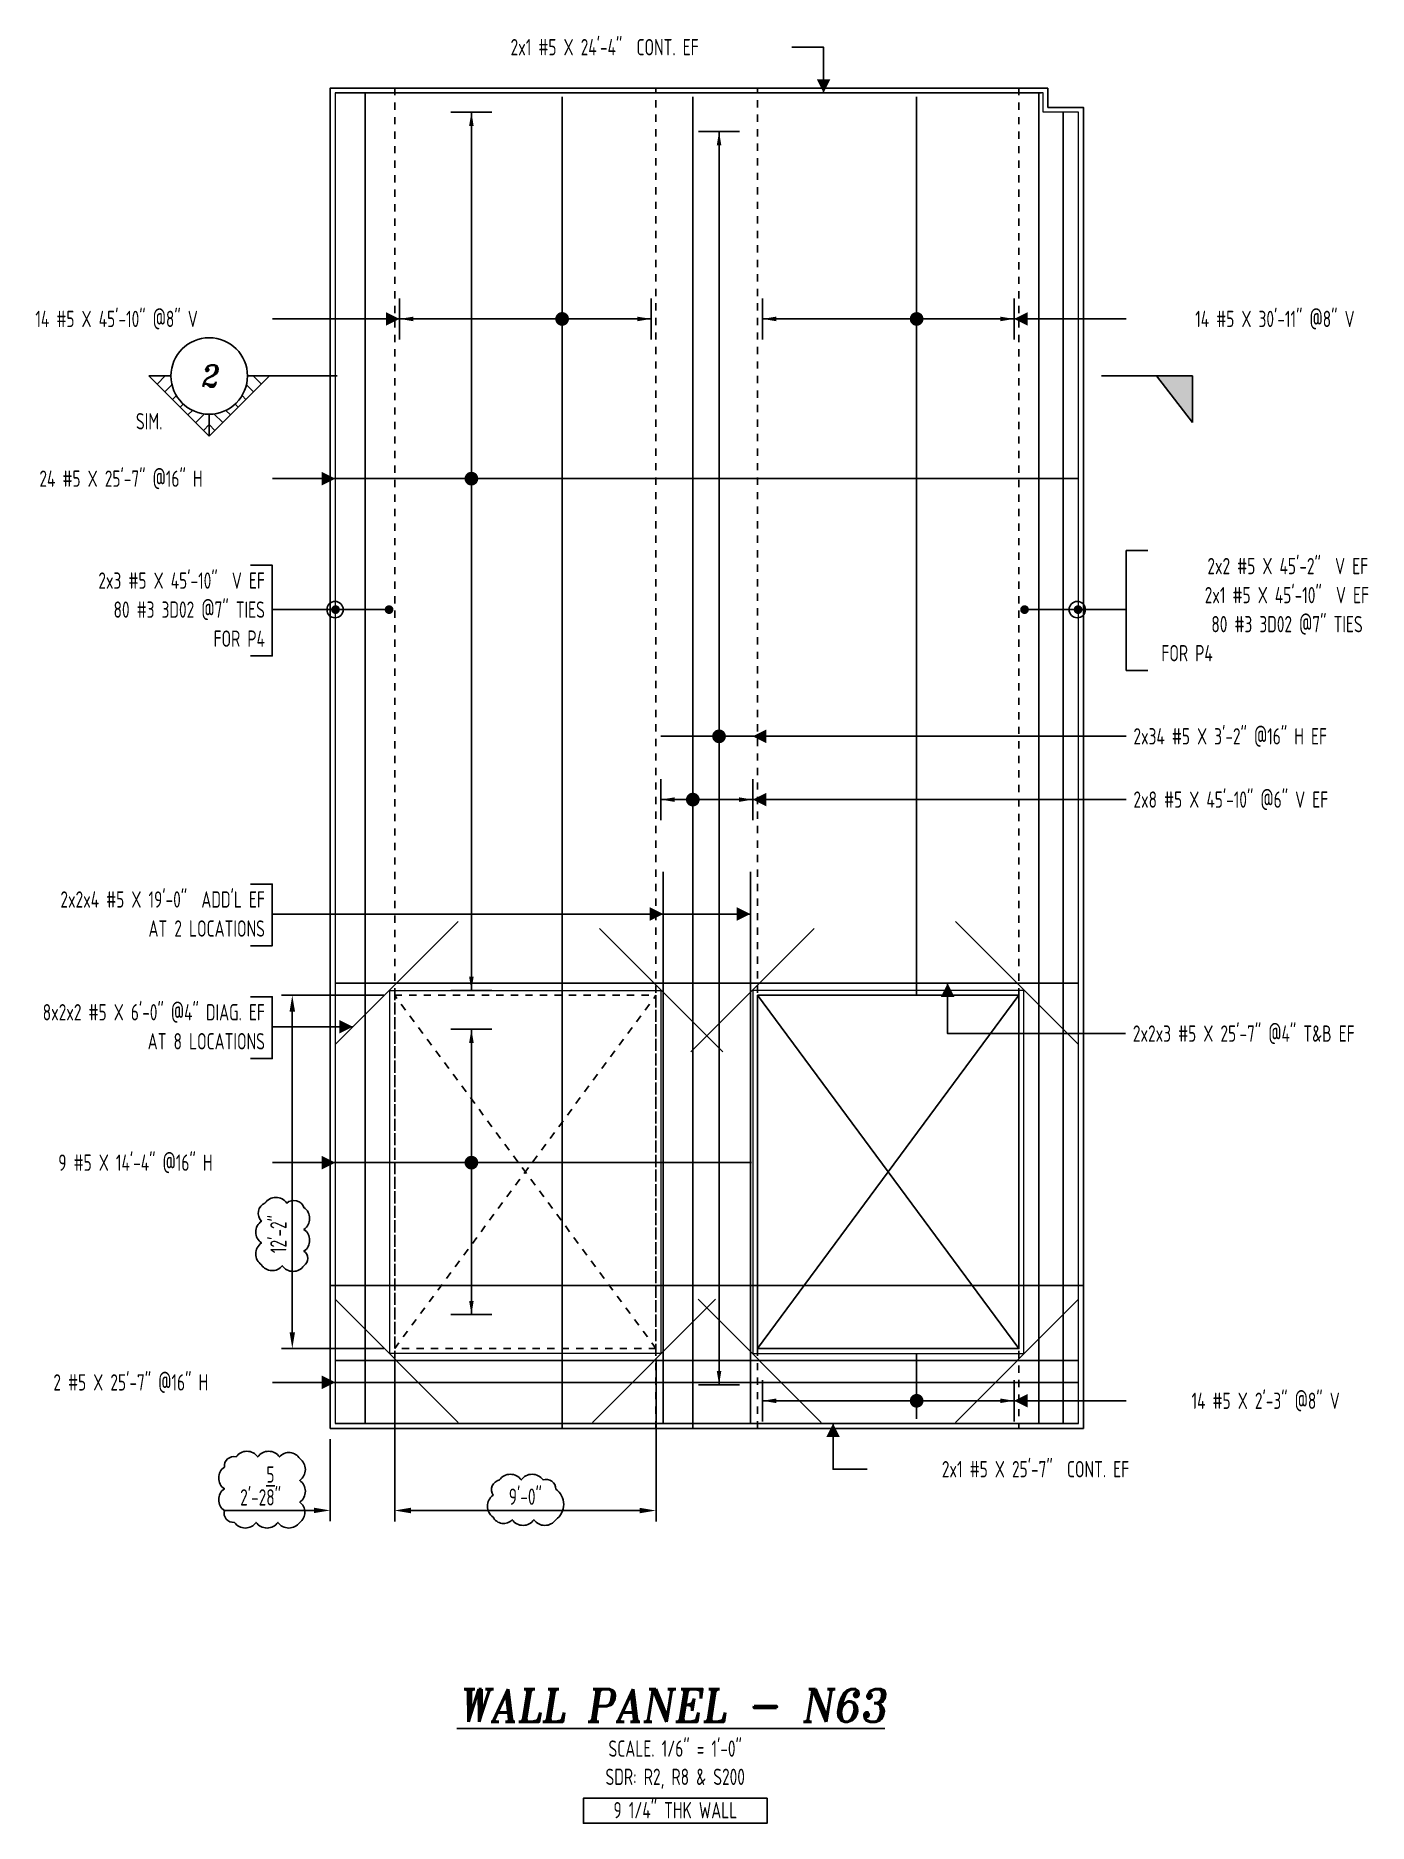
# Model space of a CAD drawing. Header units: inches. Extents: x -3675 to 33171, y -2273 to 1837.
# Drawn here: x 30997 to 31548, y 196 to 935 of the extents above; entities that cross this region are included whole.
import ezdxf
from ezdxf.enums import TextEntityAlignment as Align

# ---------------------------------------------------------------- set-up
doc = ezdxf.new("R2010")
doc.units = ezdxf.units.IN
doc.header["$MEASUREMENT"] = 0
doc.linetypes.add('HIDDEN', pattern=[6, 3, -3])
doc.layers.get('0').update_dxf_attribs({"linetype": 'CONTINUOUS'})
doc.layers.get('Defpoints').update_dxf_attribs({"linetype": 'CONTINUOUS'})
for name, color, linetype in [('0-25', 7, 'CONTINUOUS'), ('0-25TEXT', 7, 'CONTINUOUS'), ('0-35', 3, 'CONTINUOUS'), ('0-35TEXT', 3, 'CONTINUOUS'), ('0-50', 10, 'CONTINUOUS'), ('3', 3, 'CONTINUOUS'), ('BAR-LBL', 2, 'CONTINUOUS'), ('DETAIL', 83, 'CONTINUOUS'), ('Hatch', 253, 'CONTINUOUS'), ('hidden', 7, 'HIDDEN'), ('RANGELAY', 7, 'CONTINUOUS'), ('REBARS', 4, 'CONTINUOUS')]:
    doc.layers.add(name, color=color, linetype=linetype)
doc.layers.add('COVER', color=6, linetype='CONTINUOUS', lineweight=0, plot=False)
doc.styles.add('AR', font='ARCHQUIK.shx', dxfattribs={"width": 0.8})
doc.styles.add('ROMANT', font='romant')
doc.dimstyles.new('CADS_DIM_48', dxfattribs={"dimscale": 48, "dimtxt": 0.09375, "dimasz": 0.09375, "dimexe": 0.0625, "dimexo": 0.0625, "dimgap": 0.09375, "dimtad": 0, "dimtih": 1, "dimtoh": 1, "dimzin": 1, "dimdsep": 46, "dimlunit": 4, "dimtxsty": 'AR', "dimblk": 'CLOSED', "dimcen": 0.1875, "dimadec": 0, "dimazin": 0, "dimtfac": 1, "dimtofl": 0, "dimtmove": 0, "dimatfit": 1, "dimldrblk": 'DOTBLANK', "dimfxl": 1, "dimtzin": 0, "dimarcsym": 0})

msp = doc.modelspace()

# ---------------------------------------------------------------- texts
at = {"color": 7, "linetype": 'Continuous', "style": 'ROMANT', "oblique": 9, "width": 0.95}
msp.add_text('%%UWALL PANEL - N63', height=13.5, dxfattribs=at).set_placement((31259.78314, 237.99386), align=Align.CENTER)
at = {"layer": '0-35TEXT', "style": 'AR', "width": 0.8}
msp.add_text('SIM.', height=6.749831, dxfattribs=at).set_placement((31038.27747, 772.17279))
for s, height, p in [('FOR P4', 6.749831, (31091.59208, 682.30716)), ('FOR P4', 6.749831, (31483.30647, 676.30779)), ('AT 2 LOCATIONS', 6.7498312, (31091.59208, 562.50282)), ('AT 8 LOCATIONS', 6.7498312, (31091.59208, 515.89564))]:
    msp.add_text(s, height=height, dxfattribs=at).set_placement(p, align=Align.RIGHT)
for s, p in [('SCALE. 1/6" = 1\'-0"', (31261.15502, 223.54697)), ('SDR: R2, R8 & S200', (31261.15502, 211.87877)), ('9 1/4" THK WALL', (31261.23194, 198.09075))]:
    msp.add_text(s, height=6.7498312, dxfattribs=at).set_placement(p, align=Align.CENTER)
at = {"layer": 'BAR-LBL', "style": 'AR', "width": 0.8}
for s, p in [('2x1 #5 X 24\'-4"  CONT. EF', (31193.11302, 926.77854)), ('14 #5 X 45\'-10" @8" V', (30996.71226, 814.45897)), ('24 #5 X 25\'-7" @16" H', (30998.38795, 748.43942)), ('2x34 #5 X 3\'-2" @16" H EF', (31450.53487, 641.94048)), ('2x8 #5 X 45\'-10" @6" V EF', (31450.53487, 615.78861)), ('2x2x3 #5 X 25\'-7" @4" T&B EF', (31450.30711, 519.0737)), ('9 #5 X 14\'-4" @16" H', (31006.20781, 465.73398)), ('2 #5 X 25\'-7" @16" H', (31004.15975, 374.91183))]:
    msp.add_text(s, height=6.7492913, dxfattribs=at).set_placement(p)
for s, p in [('14 #5 X 30\'-11" @8" V', (31541.95286, 814.45897)), ('2x2 #5 X 45\'-2"  V EF', (31547.53848, 712.30401)), ('2x3 #5 X 45\'-10"  V EF', (31091.59208, 706.30464)), ('80 #3 3D02 @7" TIES', (31091.59208, 694.3059)), ('2x1 #5 X 45\'-10"  V EF', (31547.91086, 700.30527)), ('80 #3 3D02 @7" TIES', (31545.30423, 688.30653)), ('2x2x4 #5 X 19\'-0"  ADD\'L EF', (31091.59208, 574.50156)), ('8x2x2 #5 X 6\'-0" @4" DIAG. EF', (31091.59208, 527.89438)), ('14 #5 X 2\'-3" @8" V', (31535.80868, 367.29994)), ('2x1 #5 X 25\'-7"  CONT. EF', (31448.76896, 339.03371))]:
    msp.add_text(s, height=6.7492913, dxfattribs=at).set_placement(p, align=Align.RIGHT)

# ---------------------------------------------------------------- blocks, each defined once
blk = doc.blocks.new('leadrblk')
blk.add_lwpolyline([(0, 0, 0, 1, 0), (1, 0, 1, 1, 0)], format="xyseb")
blk = doc.blocks.new('_DotBlank')
at = {"layer": '0-35', "color": 0, "lineweight": -2}
blk.add_line((-0.5, 0), (-1, 0), dxfattribs=at)
blk.add_circle((0, 0), 0.5, dxfattribs=at)
blk = doc.blocks.new('SECTARO')
at = {"linetype": 'Continuous'}
blk.add_line((33.32, 16.99), (20.13, 0), dxfattribs=at)
for p, q in [((33.32, 16.99), (33.32, 0)), ((33.32, 0), (0, 0))]:
    blk.add_line(p, q)
for points in [[(33.32, 0), (33.32, 16.99), (33.32, 0), (20.13, 0)], [(33.32, 16.99), (20.13, 0), (33.32, 0), (33.32, 16.99)]]:
    blk.add_solid(points, dxfattribs=at)
blk = doc.blocks.new('*X3')
at = {"color": 0, "linetype": 'Continuous'}
for p, q in [((-1.108, 0.278), (-1.075, 0.312)), ((-1.081, 0.217), (-1.031, 0.267)), ((-1.013, 0.197), (-0.986, 0.223)), ((-0.96, 0.161), (-0.942, 0.179)), ((-0.92, 0.112), (-0.898, 0.135)), ((-0.895, 0.05), (-0.854, 0.091)), ((-0.856, 0), (-0.81, 0.046)), ((-0.768, 0), (-0.765, 0.002))]:
    blk.add_line(p, q, dxfattribs=at)
blk = doc.blocks.new('*X2')
at = {"color": 0, "linetype": 'Continuous'}
for p, q in [((-1.108, 0.278), (-1.075, 0.312)), ((-0.96, 0.161), (-0.942, 0.179)), ((-0.856, 0), (-0.81, 0.046))]:
    blk.add_line(p, q, dxfattribs=at)
blk = doc.blocks.new('SECTNU')
at = {"linetype": 'Continuous'}
blk.add_line((-24.74, 0), (-32.81, 0), dxfattribs=at)
blk.add_line((0, 0), (-24.74, 0))
at = {"layer": '3'}
for p, q in [((-68.89, 0), (-46.81, 22.07)), ((-60.81, 0), (-68.89, 0))]:
    blk.add_line(p, q, dxfattribs=at)
at = {"layer": '3', "linetype": 'Continuous'}
blk.add_line((-46.81, 14), (-46.81, 22.07), dxfattribs=at)
at = {"layer": '3'}
for points in [[(-46.81, 22.07), (-24.74, 0), (-32.81, 0, 1)], [(-32.81, 0, 0.414214), (-46.81, 14)]]:
    blk.add_lwpolyline(points, format="xyb", dxfattribs=at)
for start, end in [(90, 180), (180, 0)]:
    blk.add_arc((-46.81, 0), 14, start, end, dxfattribs=at)
at = {"linetype": 'Continuous', "xscale": -64, "yscale": 64, "zscale": 64, "rotation": 359.9999999999999}
blk.add_blockref('*X3', (-117.73, 0), dxfattribs=at)
at = {"linetype": 'Continuous', "xscale": 64, "yscale": 64, "zscale": 64}
for name in ['*X3', '*X2']:
    blk.add_blockref(name, (24.1, 0), dxfattribs=at)
at = {"linetype": 'Continuous', "style": 'ROMANT', "oblique": 9, "width": 0.9}
blk.add_attdef('NO', text='', height=8, dxfattribs=at).set_placement((-46.81, 0), align=Align.MIDDLE)
blk = doc.blocks.new('*D1757')
at = {"layer": 'Defpoints', "color": 0, "transparency": 16777216}
for p in [(31145.22, 392.28), (31253.22, 392.28), (31145.22, 325.31)]:
    blk.add_point(p, dxfattribs=at)
at = {"layer": 'DETAIL', "color": 0, "lineweight": -2, "transparency": 16777216}
for p, q in [((31145.22, 387.78), (31145.22, 320.81)), ((31253.22, 387.78), (31253.22, 320.81)), ((31246.47, 325.31), (31151.97, 325.31))]:
    blk.add_line(p, q, dxfattribs=at)
at = {"layer": 'DETAIL', "color": 0, "transparency": 16777216}
for points in [[(31151.97, 326.44), (31151.97, 324.19), (31145.22, 325.31)], [(31246.47, 326.44), (31246.47, 324.19), (31253.22, 325.31)]]:
    blk.add_solid(points, dxfattribs=at)
at = {"layer": 'DETAIL', "color": 0, "transparency": 16777216, "insert": (31199.22, 331.05), "char_height": 6.75, "attachment_point": 5, "style": 'AR'}
blk.add_mtext('9\'-0"', dxfattribs=at)
blk = doc.blocks.new('*D1758')
at = {"layer": 'Defpoints', "color": 0, "transparency": 16777216}
for p in [(31118.59, 359.28), (31145.22, 359.28), (31118.59, 325.36)]:
    blk.add_point(p, dxfattribs=at)
at = {"layer": 'DETAIL', "color": 0, "lineweight": -2, "transparency": 16777216}
for p, q in [((31118.59, 354.78), (31118.59, 320.86)), ((31145.22, 354.78), (31145.22, 320.86)), ((31111.84, 325.36), (31074.52, 325.36)), ((31151.97, 325.36), (31158.72, 325.36))]:
    blk.add_line(p, q, dxfattribs=at)
at = {"layer": 'DETAIL', "color": 0, "transparency": 16777216}
for points in [[(31111.84, 326.49), (31111.84, 324.24), (31118.59, 325.36)], [(31151.97, 326.49), (31151.97, 324.24), (31145.22, 325.36)]]:
    blk.add_solid(points, dxfattribs=at)
at = {"layer": 'DETAIL', "color": 0, "transparency": 16777216, "insert": (31089.81, 335.49), "char_height": 6.75, "attachment_point": 5, "style": 'AR'}
blk.add_mtext('2\'-2{\\H1.000000x;\\S5/8;}"', dxfattribs=at)
blk = doc.blocks.new('*D1759')
at = {"layer": 'Defpoints', "color": 0, "transparency": 16777216}
for p in [(31145.22, 538.28), (31102.9, 392.28), (31145.22, 392.28)]:
    blk.add_point(p, dxfattribs=at)
at = {"layer": 'DETAIL', "color": 0, "lineweight": -2, "transparency": 16777216}
for p, q in [((31140.72, 538.28), (31098.4, 538.28)), ((31102.9, 531.53), (31102.9, 399.03)), ((31140.72, 392.28), (31098.4, 392.28))]:
    blk.add_line(p, q, dxfattribs=at)
at = {"layer": 'DETAIL', "color": 0, "transparency": 16777216}
for points in [[(31101.78, 531.53), (31104.03, 531.53), (31102.9, 538.28)], [(31101.78, 399.03), (31104.03, 399.03), (31102.9, 392.28)]]:
    blk.add_solid(points, dxfattribs=at)
at = {"layer": 'DETAIL', "color": 0, "transparency": 16777216, "insert": (31097.16, 439.59), "char_height": 6.75, "attachment_point": 5, "rotation": 90, "style": 'AR'}
blk.add_mtext('12\'-2"', dxfattribs=at)
blk = doc.blocks.new('*U2463', base_point=(31214.73, 909.59))
at = {"layer": 'REBARS', "color": 0}
blk.add_lwpolyline([(31214.41, 909.59), (31214.41, 359.59)], dxfattribs=at)
blk = doc.blocks.new('rendmark')
at = {"color": 4}
blk.add_line((0, -3), (0, 3), dxfattribs=at)
blk = doc.blocks.new('rarrow')
at = {"color": 7}
blk.add_solid([(2, -0.33), (2, 0.33), (0, 0)], dxfattribs=at)
blk = doc.blocks.new('*U1990', base_point=(31147.22, 817.83))
at = {"layer": 'RANGELAY'}
blk.add_line((31147.22, 817.83), (31251.22, 817.83), dxfattribs=at)
at = {"layer": 'RANGELAY', "xscale": 2.834645669291339, "yscale": 2.834645669291339}
for name in ['rendmark', 'rarrow']:
    blk.add_blockref(name, (31147.22, 817.83), dxfattribs=at)
at = {"layer": 'RANGELAY', "xscale": 2.834645669291339, "yscale": 2.834645669291339, "rotation": 179.999996929531}
for name in ['rendmark', 'rarrow']:
    blk.add_blockref(name, (31251.22, 817.83), dxfattribs=at)
blk = doc.blocks.new('VPM7DB6D0')
at = {"const_width": 1}
blk.add_lwpolyline([(-0.5, 0, 1), (0.5, 0, 1)], format="xyb", close=True, dxfattribs=at)
blk = doc.blocks.new('*U2874', base_point=(31292.67, 468.8))
at = {"layer": 'REBARS', "color": 0}
blk.add_lwpolyline([(31292.67, 469.11), (31120.67, 469.11)], dxfattribs=at)
blk = doc.blocks.new('*U1989', base_point=(31176.93, 524.28))
at = {"layer": 'RANGELAY'}
blk.add_line((31176.93, 524.28), (31176.93, 406.28), dxfattribs=at)
at = {"layer": 'RANGELAY', "xscale": 2.834645669291339, "yscale": 2.834645669291339}
for name, p, rotation in [('rendmark', (31176.93, 524.28), 269.9999999999999), ('rarrow', (31176.93, 524.28), 269.9999999999999), ('rarrow', (31176.93, 406.28), 89.999996929531), ('rendmark', (31176.93, 406.28), 89.999996929531)]:
    blk.add_blockref(name, p, dxfattribs=dict(at, rotation=rotation))
blk = doc.blocks.new('VPM7DB7D0')
at = {"const_width": 1}
blk.add_lwpolyline([(-0.5, 0, 1), (0.5, 0, 1)], format="xyb", close=True, dxfattribs=at)
blk = doc.blocks.new('*U2562', base_point=(31427.84, 377.97))
at = {"layer": 'REBARS', "color": 0}
blk.add_lwpolyline([(31427.84, 378.29), (31120.84, 378.29)], dxfattribs=at)
blk = doc.blocks.new('*U2561', base_point=(31427.84, 751.5))
at = {"layer": 'REBARS', "color": 0}
blk.add_lwpolyline([(31427.84, 751.81), (31120.84, 751.81)], dxfattribs=at)
blk = doc.blocks.new('*U1988', base_point=(31176.93, 903.28))
at = {"layer": 'RANGELAY'}
blk.add_line((31176.93, 903.28), (31176.93, 540.28), dxfattribs=at)
at = {"layer": 'RANGELAY', "xscale": 2.834645669291339, "yscale": 2.834645669291339}
for name, p, rotation in [('rendmark', (31176.93, 903.28), 269.9999999999999), ('rarrow', (31176.93, 903.28), 269.9999999999999), ('rendmark', (31176.93, 540.28), 89.999996929531), ('rarrow', (31176.93, 540.28), 89.999996929531)]:
    blk.add_blockref(name, p, dxfattribs=dict(at, rotation=rotation))
blk = doc.blocks.new('VPM7DB970')
at = {"const_width": 1}
blk.add_lwpolyline([(-0.5, 0, 1), (0.5, 0, 1)], format="xyb", close=True, dxfattribs=at)
blk = doc.blocks.new('*U1987', base_point=(31279.27, 895.28))
at = {"layer": 'RANGELAY'}
blk.add_line((31279.27, 895.28), (31279.27, 377.28), dxfattribs=at)
at = {"layer": 'RANGELAY', "xscale": 2.834645669291339, "yscale": 2.834645669291339}
for name, p, rotation in [('rendmark', (31279.27, 895.28), 269.9999999999999), ('rarrow', (31279.27, 895.28), 269.9999999999999), ('rendmark', (31279.27, 377.28), 89.999996929531), ('rarrow', (31279.27, 377.28), 89.999996929531)]:
    blk.add_blockref(name, p, dxfattribs=dict(at, rotation=rotation))
blk = doc.blocks.new('VPM7DB9F0')
at = {"const_width": 1}
blk.add_lwpolyline([(-0.5, 0, 1), (0.5, 0, 1)], format="xyb", close=True, dxfattribs=at)
blk = doc.blocks.new('*U2814', base_point=(31293.22, 645))
at = {"layer": 'REBARS', "color": 0}
blk.add_lwpolyline([(31293.22, 645.32), (31255.22, 645.32)], dxfattribs=at)
blk = doc.blocks.new('*U2462', base_point=(31268.74, 909.59))
at = {"layer": 'REBARS', "color": 0}
blk.add_lwpolyline([(31268.43, 909.59), (31268.43, 359.59)], dxfattribs=at)
blk = doc.blocks.new('*U1986', base_point=(31255.22, 619.16))
at = {"layer": 'RANGELAY'}
blk.add_line((31255.22, 619.16), (31293.22, 619.16), dxfattribs=at)
at = {"layer": 'RANGELAY', "xscale": 2.834645669291339, "yscale": 2.834645669291339}
for name in ['rendmark', 'rarrow']:
    blk.add_blockref(name, (31255.22, 619.16), dxfattribs=at)
at = {"layer": 'RANGELAY', "xscale": 2.834645669291339, "yscale": 2.834645669291339, "rotation": 179.999996929531}
for name in ['rendmark', 'rarrow']:
    blk.add_blockref(name, (31293.22, 619.16), dxfattribs=at)
blk = doc.blocks.new('VPM7DBB30')
at = {"const_width": 1}
blk.add_lwpolyline([(-0.5, 0, 1), (0.5, 0, 1)], format="xyb", close=True, dxfattribs=at)
blk = doc.blocks.new('*U2099', base_point=(31361.25, 909.59))
at = {"layer": 'REBARS', "color": 0}
blk.add_lwpolyline([(31360.94, 909.59), (31360.94, 538.59)], dxfattribs=at)
blk = doc.blocks.new('*U1985', base_point=(31297.22, 817.83))
at = {"layer": 'RANGELAY'}
blk.add_line((31297.22, 817.83), (31401.22, 817.83), dxfattribs=at)
at = {"layer": 'RANGELAY', "xscale": 2.834645669291339, "yscale": 2.834645669291339}
for name in ['rendmark', 'rarrow']:
    blk.add_blockref(name, (31297.22, 817.83), dxfattribs=at)
at = {"layer": 'RANGELAY', "xscale": 2.834645669291339, "yscale": 2.834645669291339, "rotation": 179.999996929531}
for name in ['rendmark', 'rarrow']:
    blk.add_blockref(name, (31401.22, 817.83), dxfattribs=at)
blk = doc.blocks.new('VPM7DBC70')
at = {"const_width": 1}
blk.add_lwpolyline([(-0.5, 0, 1), (0.5, 0, 1)], format="xyb", close=True, dxfattribs=at)
blk = doc.blocks.new('*U2869', base_point=(31120.59, 697.68))
at = {"layer": 'REBARS', "color": 0, "const_width": 1.8}
for points in [[(31120.78, 698.58, 1), (31120.78, 696.78, 1), (31120.78, 698.58)], [(31142.9, 696.78, 1), (31142.9, 698.58, 1), (31142.9, 696.78)]]:
    blk.add_lwpolyline(points, format="xyb", dxfattribs=at)
at = {"layer": 'REBARS', "color": 0}
blk.add_lwpolyline([(31120.78, 697.68), (31142.9, 697.68)], dxfattribs=at)
blk = doc.blocks.new('*U2461', base_point=(31132.73, 361.28))
at = {"layer": 'REBARS', "color": 0}
blk.add_lwpolyline([(31133.04, 361.28), (31133.04, 911.28)], dxfattribs=at)
blk = doc.blocks.new('*U2460', base_point=(31411.12, 361.28))
at = {"layer": 'REBARS', "color": 0}
blk.add_lwpolyline([(31411.43, 361.28), (31411.43, 911.28)], dxfattribs=at)
blk = doc.blocks.new('*U2509', base_point=(31421.18, 361.28))
at = {"layer": 'REBARS', "color": 0}
blk.add_lwpolyline([(31421.49, 361.28), (31421.49, 903.28)], dxfattribs=at)
blk = doc.blocks.new('*U2868', base_point=(31405.34, 697.68))
at = {"layer": 'REBARS', "color": 0, "const_width": 1.8}
for points in [[(31405.53, 698.58, 1), (31405.53, 696.78, 1), (31405.53, 698.58)], [(31427.65, 696.78, 1), (31427.65, 698.58, 1), (31427.65, 696.78)]]:
    blk.add_lwpolyline(points, format="xyb", dxfattribs=at)
at = {"layer": 'REBARS', "color": 0}
blk.add_lwpolyline([(31405.53, 697.68), (31427.65, 697.68)], dxfattribs=at)
blk = doc.blocks.new('*U2657', base_point=(31412.59, 910.97))
at = {"layer": 'REBARS', "color": 0}
blk.add_lwpolyline([(31412.59, 911.28), (31120.59, 911.28)], dxfattribs=at)
blk = doc.blocks.new('*U2560', base_point=(31427.59, 361.59))
at = {"layer": 'REBARS', "color": 0}
blk.add_lwpolyline([(31427.59, 361.28), (31120.59, 361.28)], dxfattribs=at)
blk = doc.blocks.new('*U2201', base_point=(31281.01, 515.17))
at = {"layer": 'REBARS', "color": 0}
blk.add_lwpolyline([(31280.79, 514.95), (31229.88, 565.86)], dxfattribs=at)
blk = doc.blocks.new('*U2202', base_point=(31428.06, 412.44))
at = {"layer": 'REBARS', "color": 0}
blk.add_lwpolyline([(31427.84, 412.66), (31376.93, 361.75)], dxfattribs=at)
blk = doc.blocks.new('*U2203', base_point=(31428.06, 518.12))
at = {"layer": 'REBARS', "color": 0}
blk.add_lwpolyline([(31427.84, 517.9), (31376.93, 568.81)], dxfattribs=at)
blk = doc.blocks.new('*U2204', base_point=(31267.42, 515.17))
at = {"layer": 'REBARS', "color": 0}
blk.add_lwpolyline([(31267.64, 514.95), (31318.55, 565.86)], dxfattribs=at)
blk = doc.blocks.new('*U2205', base_point=(31120.37, 412.44))
at = {"layer": 'REBARS', "color": 0}
blk.add_lwpolyline([(31120.59, 412.66), (31171.5, 361.75)], dxfattribs=at)
blk = doc.blocks.new('*U2206', base_point=(31120.37, 518.12))
at = {"layer": 'REBARS', "color": 0}
blk.add_lwpolyline([(31120.59, 517.9), (31171.5, 568.81)], dxfattribs=at)
blk = doc.blocks.new('*U2207', base_point=(31278.06, 412.44))
at = {"layer": 'REBARS', "color": 0}
blk.add_lwpolyline([(31277.84, 412.66), (31226.93, 361.75)], dxfattribs=at)
blk = doc.blocks.new('*U2208', base_point=(31270.37, 412.44))
at = {"layer": 'REBARS', "color": 0}
blk.add_lwpolyline([(31270.59, 412.66), (31321.5, 361.75)], dxfattribs=at)
blk = doc.blocks.new('*U2831', base_point=(31361.25, 390.28))
at = {"layer": 'REBARS', "color": 0}
blk.add_lwpolyline([(31360.94, 390.28), (31360.94, 363.28)], dxfattribs=at)
blk = doc.blocks.new('*U1984', base_point=(31297.22, 370.67))
at = {"layer": 'RANGELAY'}
blk.add_line((31297.22, 370.67), (31401.22, 370.67), dxfattribs=at)
at = {"layer": 'RANGELAY', "xscale": 2.834645669291339, "yscale": 2.834645669291339}
for name in ['rendmark', 'rarrow']:
    blk.add_blockref(name, (31297.22, 370.67), dxfattribs=at)
at = {"layer": 'RANGELAY', "xscale": 2.834645669291339, "yscale": 2.834645669291339, "rotation": 179.9999969295311}
for name in ['rendmark', 'rarrow']:
    blk.add_blockref(name, (31401.22, 370.67), dxfattribs=at)
blk = doc.blocks.new('VPM7DC430')
at = {"const_width": 1}
blk.add_lwpolyline([(-0.5, 0, 1), (0.5, 0, 1)], format="xyb", close=True, dxfattribs=at)
blk = doc.blocks.new('*U2558', base_point=(31427.84, 387.65))
at = {"layer": 'REBARS', "color": 0}
blk.add_lwpolyline([(31427.84, 387.33), (31120.84, 387.33)], dxfattribs=at)
blk = doc.blocks.new('*U2559', base_point=(31427.84, 542.92))
at = {"layer": 'REBARS', "color": 0}
blk.add_lwpolyline([(31427.84, 543.23), (31120.84, 543.23)], dxfattribs=at)
blk = doc.blocks.new('*U2678', base_point=(31255.9, 361.28))
at = {"layer": 'REBARS', "color": 0}
blk.add_lwpolyline([(31256.22, 361.28), (31256.22, 589.28)], dxfattribs=at)
blk = doc.blocks.new('*U2679', base_point=(31292.53, 361.28))
at = {"layer": 'REBARS', "color": 0}
blk.add_lwpolyline([(31292.22, 361.28), (31292.22, 589.28)], dxfattribs=at)

# ---------------------------------------------------------------- dimensions: what is measured, and where the dimension line sits
at = {"layer": 'DETAIL'}
dim = msp.add_linear_dim(base=(31102.9018, 392.28077), p1=(31145.21676, 538.28123), p2=(31145.21676, 392.28077), angle=90, dimstyle='CADS_DIM_48', override={"dimscale": 72, "dimgap": 0.03125, "dimtad": 1, "dimtih": 0, "dimtoh": 0, "dimdec": 3, "dimtdec": 3}, dxfattribs=at)
dim.commit()
dim.dimension.update_dxf_attribs({"geometry": '*D1759', "text_midpoint": (31102.9018, 439.58944), "dimtype": 160})
for base, p1, p2, picture, middle in [((31145.21676, 325.31122), (31253.21676, 392.28077), (31145.21676, 392.28077), '*D1757', (31199.21676, 331.0526)), ((31118.59176, 325.36271), (31145.21676, 359.28077), (31118.59176, 359.28077), '*D1758', (31089.80728, 335.48771))]:
    dim = msp.add_linear_dim(base=base, p1=p1, p2=p2, angle=180, dimstyle='CADS_DIM_48', override={"dimscale": 72, "dimgap": 0.03125, "dimtad": 1, "dimtih": 0, "dimtoh": 0, "dimdec": 3, "dimtdec": 3}, dxfattribs=at)
    dim.commit()
    dim.dimension.update_dxf_attribs({"geometry": picture, "text_midpoint": middle})

# ---------------------------------------------------------------- linework, layer by layer
at = {"layer": '0-25'}
for p, q in [((31403.21676, 392.28077), (31295.21676, 538.28123)), ((31295.21676, 392.28077), (31403.21676, 538.28123))]:
    msp.add_line(p, q, dxfattribs=at)
at = {"layer": '0-25TEXT'}
for points in [[(31322.48969, 911.28077), (31322.48969, 930.15318), (31309.31461, 930.15318)], [(31147.21676, 817.83361), (31094.66749, 817.83361)], [(31401.21676, 817.83361), (31447.53519, 817.83361)], [(31120.66749, 751.81406), (31094.66749, 751.81406)], [(31456.53424, 722.05298), (31447.53519, 722.05298), (31447.53519, 672.55818), (31456.53424, 672.55818)], [(31085.59271, 716.05362), (31094.59176, 716.05362), (31094.59176, 678.55756), (31085.59271, 678.55756)], [(31293.21676, 645.31513), (31447.53519, 645.31513)], [(31293.21676, 619.16326), (31447.53519, 619.16326)], [(31085.59271, 584.25054), (31094.59176, 584.25054), (31094.59176, 558.75322), (31085.59271, 558.75322)], [(31292.21677, 571.87684), (31094.59176, 571.87684)], [(31373.74532, 543.22895), (31373.74532, 522.44835), (31447.30742, 522.44835)], [(31085.59271, 537.64335), (31094.59176, 537.64335), (31094.59176, 512.14603), (31085.59271, 512.14603)], [(31127.96257, 525.26965), (31094.59176, 525.26965)], [(31120.66749, 469.10863), (31094.66749, 469.10863)], [(31120.66749, 378.28647), (31094.66749, 378.28647)], [(31401.21676, 370.67459), (31447.53519, 370.67459)], [(31326.39761, 361.28077), (31326.39761, 342.40836), (31340.54963, 342.40836)]]:
    msp.add_lwpolyline(points, dxfattribs=at)
at = {"layer": '0-35'}
for points in [[(31415.21676, 913.28077), (31118.59176, 913.28077), (31118.59176, 359.28077), (31429.84176, 359.28077), (31429.84176, 905.28077), (31415.21676, 905.28077)], [(31403.21676, 538.28123), (31295.21676, 538.28123), (31295.21676, 392.28077), (31403.21676, 392.28077)]]:
    msp.add_lwpolyline(points, close=True, dxfattribs=at)
at = {"layer": '0-50'}
msp.add_lwpolyline([(31299.09844, 206.42195), (31223.2116, 206.42195), (31223.2116, 196.06559), (31299.09844, 196.06559)], close=True, dxfattribs=at)
at = {"layer": 'COVER'}
for points in [[(31413.21676, 911.28077), (31120.59176, 911.28077), (31120.59176, 361.28077), (31427.84176, 361.28077), (31427.84176, 903.28077), (31413.21676, 903.28077)], [(31143.21676, 540.28123), (31255.21676, 540.28123), (31255.21676, 390.28077), (31143.21676, 390.28077)], [(31405.21676, 540.28123), (31293.21676, 540.28123), (31293.21676, 390.28077), (31405.21676, 390.28077)]]:
    msp.add_lwpolyline(points, close=True, dxfattribs=at)
at = {"layer": 'DETAIL'}
for points in [[(31107.7339, 426.50289, -0.52056705), (31098.7339, 426.50289, -0.52056705), (31090.13314, 426.90213, -0.52056705), (31090.13314, 435.90213, -0.52056705), (31090.13314, 444.90213, -0.52056705), (31091.62157, 452.41371, -0.52056705), (31100.62157, 452.41371, -0.52056705), (31107.7339, 450.52604, -0.52056705), (31107.7339, 441.52604, -0.52056705), (31107.7339, 432.52604, -0.52056705)], [(31105.95935, 320.43046, -0.52056705), (31096.95935, 320.43046, -0.52056705), (31087.95935, 320.43046, -0.52056705), (31078.95935, 320.43046, -0.52056705), (31074.82317, 325.29428, -0.52056705), (31074.82317, 334.29428, -0.52056705), (31074.82317, 343.29428, -0.52056705), (31079.64863, 347.46883, -0.52056705), (31088.64863, 347.46883, -0.52056705), (31097.64863, 347.46883, -0.52056705), (31105.95935, 346.77955, -0.52056705), (31105.95935, 337.77955, -0.52056705), (31105.95935, 328.77955, -0.52056705)], [(31211.77748, 321.52006, -0.52056705), (31202.77748, 321.52006, -0.52056705), (31193.77748, 321.52006, -0.52056705), (31185.87262, 322.6152, -0.52056705), (31185.87262, 331.6152, -0.52056705), (31188.52683, 337.96099, -0.52056705), (31197.52683, 337.96099, -0.52056705), (31206.52683, 337.96099, -0.52056705), (31211.77748, 334.21165, -0.52056705)]]:
    msp.add_lwpolyline(points, format="xyb", close=True, dxfattribs=at)
at = {"layer": 'Hatch'}
msp.add_line((31118.59176, 418.28077), (31429.84176, 418.28077), dxfattribs=at)
at = {"layer": 'hidden'}
for p, q in [((31145.21676, 913.28077), (31145.21676, 359.28077)), ((31253.21676, 359.28077), (31253.21676, 913.28077)), ((31295.21676, 359.28077), (31295.21676, 913.28077)), ((31403.21676, 913.28077), (31403.21676, 359.28077)), ((31145.21676, 392.28077), (31253.21676, 538.28123)), ((31253.21676, 392.28077), (31145.21676, 538.28123))]:
    msp.add_line(p, q, dxfattribs=at)
msp.add_lwpolyline([(31145.21676, 538.28123), (31253.21676, 538.28123), (31253.21676, 392.28077), (31145.21676, 392.28077)], close=True, dxfattribs=at)

# ---------------------------------------------------------------- block references
ref = msp.add_blockref('SECTNU', (31121.43091, 794.25651), dxfattribs=dict(xscale=-1.129181470141702, yscale=1.129181470141702, zscale=1.129181470141702, rotation=180))
ref.add_attrib('NO', '2', dxfattribs={"linetype": 'Continuous', "height": 9.03345, "style": 'ROMANT', "oblique": 9, "width": 0.9}).set_placement((31068.57088, 794.2565), align=Align.MIDDLE)
at = {"xscale": -1.129181470141702, "yscale": 1.129181470141702, "zscale": 1.129181470141702, "rotation": 180}
msp.add_blockref('SECTARO', (31437.37813, 794.25652), dxfattribs=at)
at = {"layer": '0-25TEXT'}
for name, p, xscale, yscale, rotation in [('leadrblk', (31322.48969, 911.28077), -5.623937007874017, 2.250708661417324, 269.9999984647655), ('VPM7DB6D0', (31214.41325, 817.83361), 2.834645669291338, 2.834645669291338, 180), ('VPM7DBC70', (31360.93503, 817.83361), 2.834645669291338, 2.834645669291338, 180), ('leadrblk', (31401.21676, 817.83361), -5.623937007874017, 2.250708661417324, 179.999996929531), ('VPM7DB970', (31176.92849, 751.81406), 2.834645669291338, 2.834645669291338, 90.00000000000007), ('VPM7DB9F0', (31279.27418, 645.31513), 2.834645669291338, 2.834645669291338, 90.00000000000007), ('leadrblk', (31293.21676, 645.31513), -5.623937007874017, 2.250708661417324, 179.999996929531), ('VPM7DBB30', (31268.42901, 619.16326), 2.834645669291338, 2.834645669291338, 180), ('leadrblk', (31293.21676, 619.16326), -5.623937007874017, 2.250708661417324, 179.999996929531), ('leadrblk', (31256.21674, 571.87684), 5.623937007874017, 2.250708661417324, 180.000003070469), ('leadrblk', (31292.21677, 571.87684), 5.623937007874017, 2.250708661417324, 180.000003070469), ('leadrblk', (31373.74532, 543.22895), -5.623937007874017, 2.250708661417324, 89.9999953942965), ('VPM7DB7D0', (31176.92849, 469.10863), 2.834645669291338, 2.834645669291338, 90.00000000000007), ('VPM7DC430', (31360.93503, 370.67459), 2.834645669291338, 2.834645669291338, 180), ('leadrblk', (31401.21676, 370.67459), -5.623937007874017, 2.250708661417324, 179.999996929531), ('leadrblk', (31326.39761, 361.28077), -5.623937007874017, 2.250708661417324, 89.9999984647655)]:
    msp.add_blockref(name, p, dxfattribs=dict(at, xscale=xscale, yscale=yscale, rotation=rotation))
at = {"layer": '0-25TEXT', "xscale": -5.623937007874017, "yscale": 2.250708661417324}
for p in [(31147.21676, 817.83361), (31120.66749, 751.81406), (31127.96257, 525.26965), (31120.66749, 469.10863), (31120.66749, 378.28647)]:
    msp.add_blockref('leadrblk', p, dxfattribs=at)
at = {"layer": 'RANGELAY'}
for name, p in [('*U1988', (31176.92849, 903.28077)), ('*U1987', (31279.27418, 895.28077)), ('*U1990', (31147.21676, 817.83361)), ('*U1985', (31297.21676, 817.83361)), ('*U1986', (31255.21676, 619.16326)), ('*U1989', (31176.92848, 524.28123)), ('*U1984', (31297.21676, 370.67459))]:
    msp.add_blockref(name, p, dxfattribs=at)
at = {"layer": 'REBARS', "color": 4}
for name, p in [('*U2657', (31412.59438, 910.96827)), ('*U2461', (31132.73072, 361.28077)), ('*U2463', (31214.72575, 909.59497)), ('*U2462', (31268.74152, 909.59497)), ('*U2099', (31361.24753, 909.59497)), ('*U2460', (31411.11841, 361.28077)), ('*U2509', (31421.18113, 361.28077)), ('*U2561', (31427.84176, 751.50156)), ('*U2869', (31120.59185, 697.68055)), ('*U2868', (31405.34189, 697.68055)), ('*U2814', (31293.21676, 645.00263)), ('*U2678', (31255.90433, 361.28077)), ('*U2679', (31292.5292, 361.28077)), ('*U2206', (31120.37079, 518.11981)), ('*U2201', (31281.01489, 515.16766)), ('*U2204', (31267.41864, 515.16766)), ('*U2203', (31428.06286, 518.11969)), ('*U2559', (31427.84176, 542.91645)), ('*U2874', (31292.66749, 468.79613)), ('*U2205', (31120.37079, 412.44218)), ('*U2207', (31278.06273, 412.44218)), ('*U2208', (31270.37063, 412.44234)), ('*U2202', (31428.06289, 412.44234)), ('*U2558', (31427.84176, 387.64554)), ('*U2831', (31361.24753, 390.28077)), ('*U2562', (31427.84176, 377.97397)), ('*U2560', (31427.59176, 361.59327))]:
    msp.add_blockref(name, p, dxfattribs=at)

msp.set_redraw_order([(e.dxf.handle, doc.entitydb.next_handle()) for e in msp.query("TEXT MTEXT ATTDEF DIMENSION ARC_DIMENSION")])  # texts and dimensions are drawn at this point

# ---------------------------------------------------------------- leaders
at = {"layer": '0-25TEXT'}
for points in [[(31120.59185, 697.68055), (31094.59176, 697.68055)], [(31427.34176, 697.68054), (31447.53519, 697.68054)]]:
    msp.add_leader(points, dimstyle='CADS_DIM_48', override={"dimscale": 72, "dimgap": 0.03125, "dimtad": 0, "dimtih": 0, "dimtoh": 0, "dimdec": 3, "dimtdec": 3}, dxfattribs=at)

doc.saveas('drawing.dxf')
